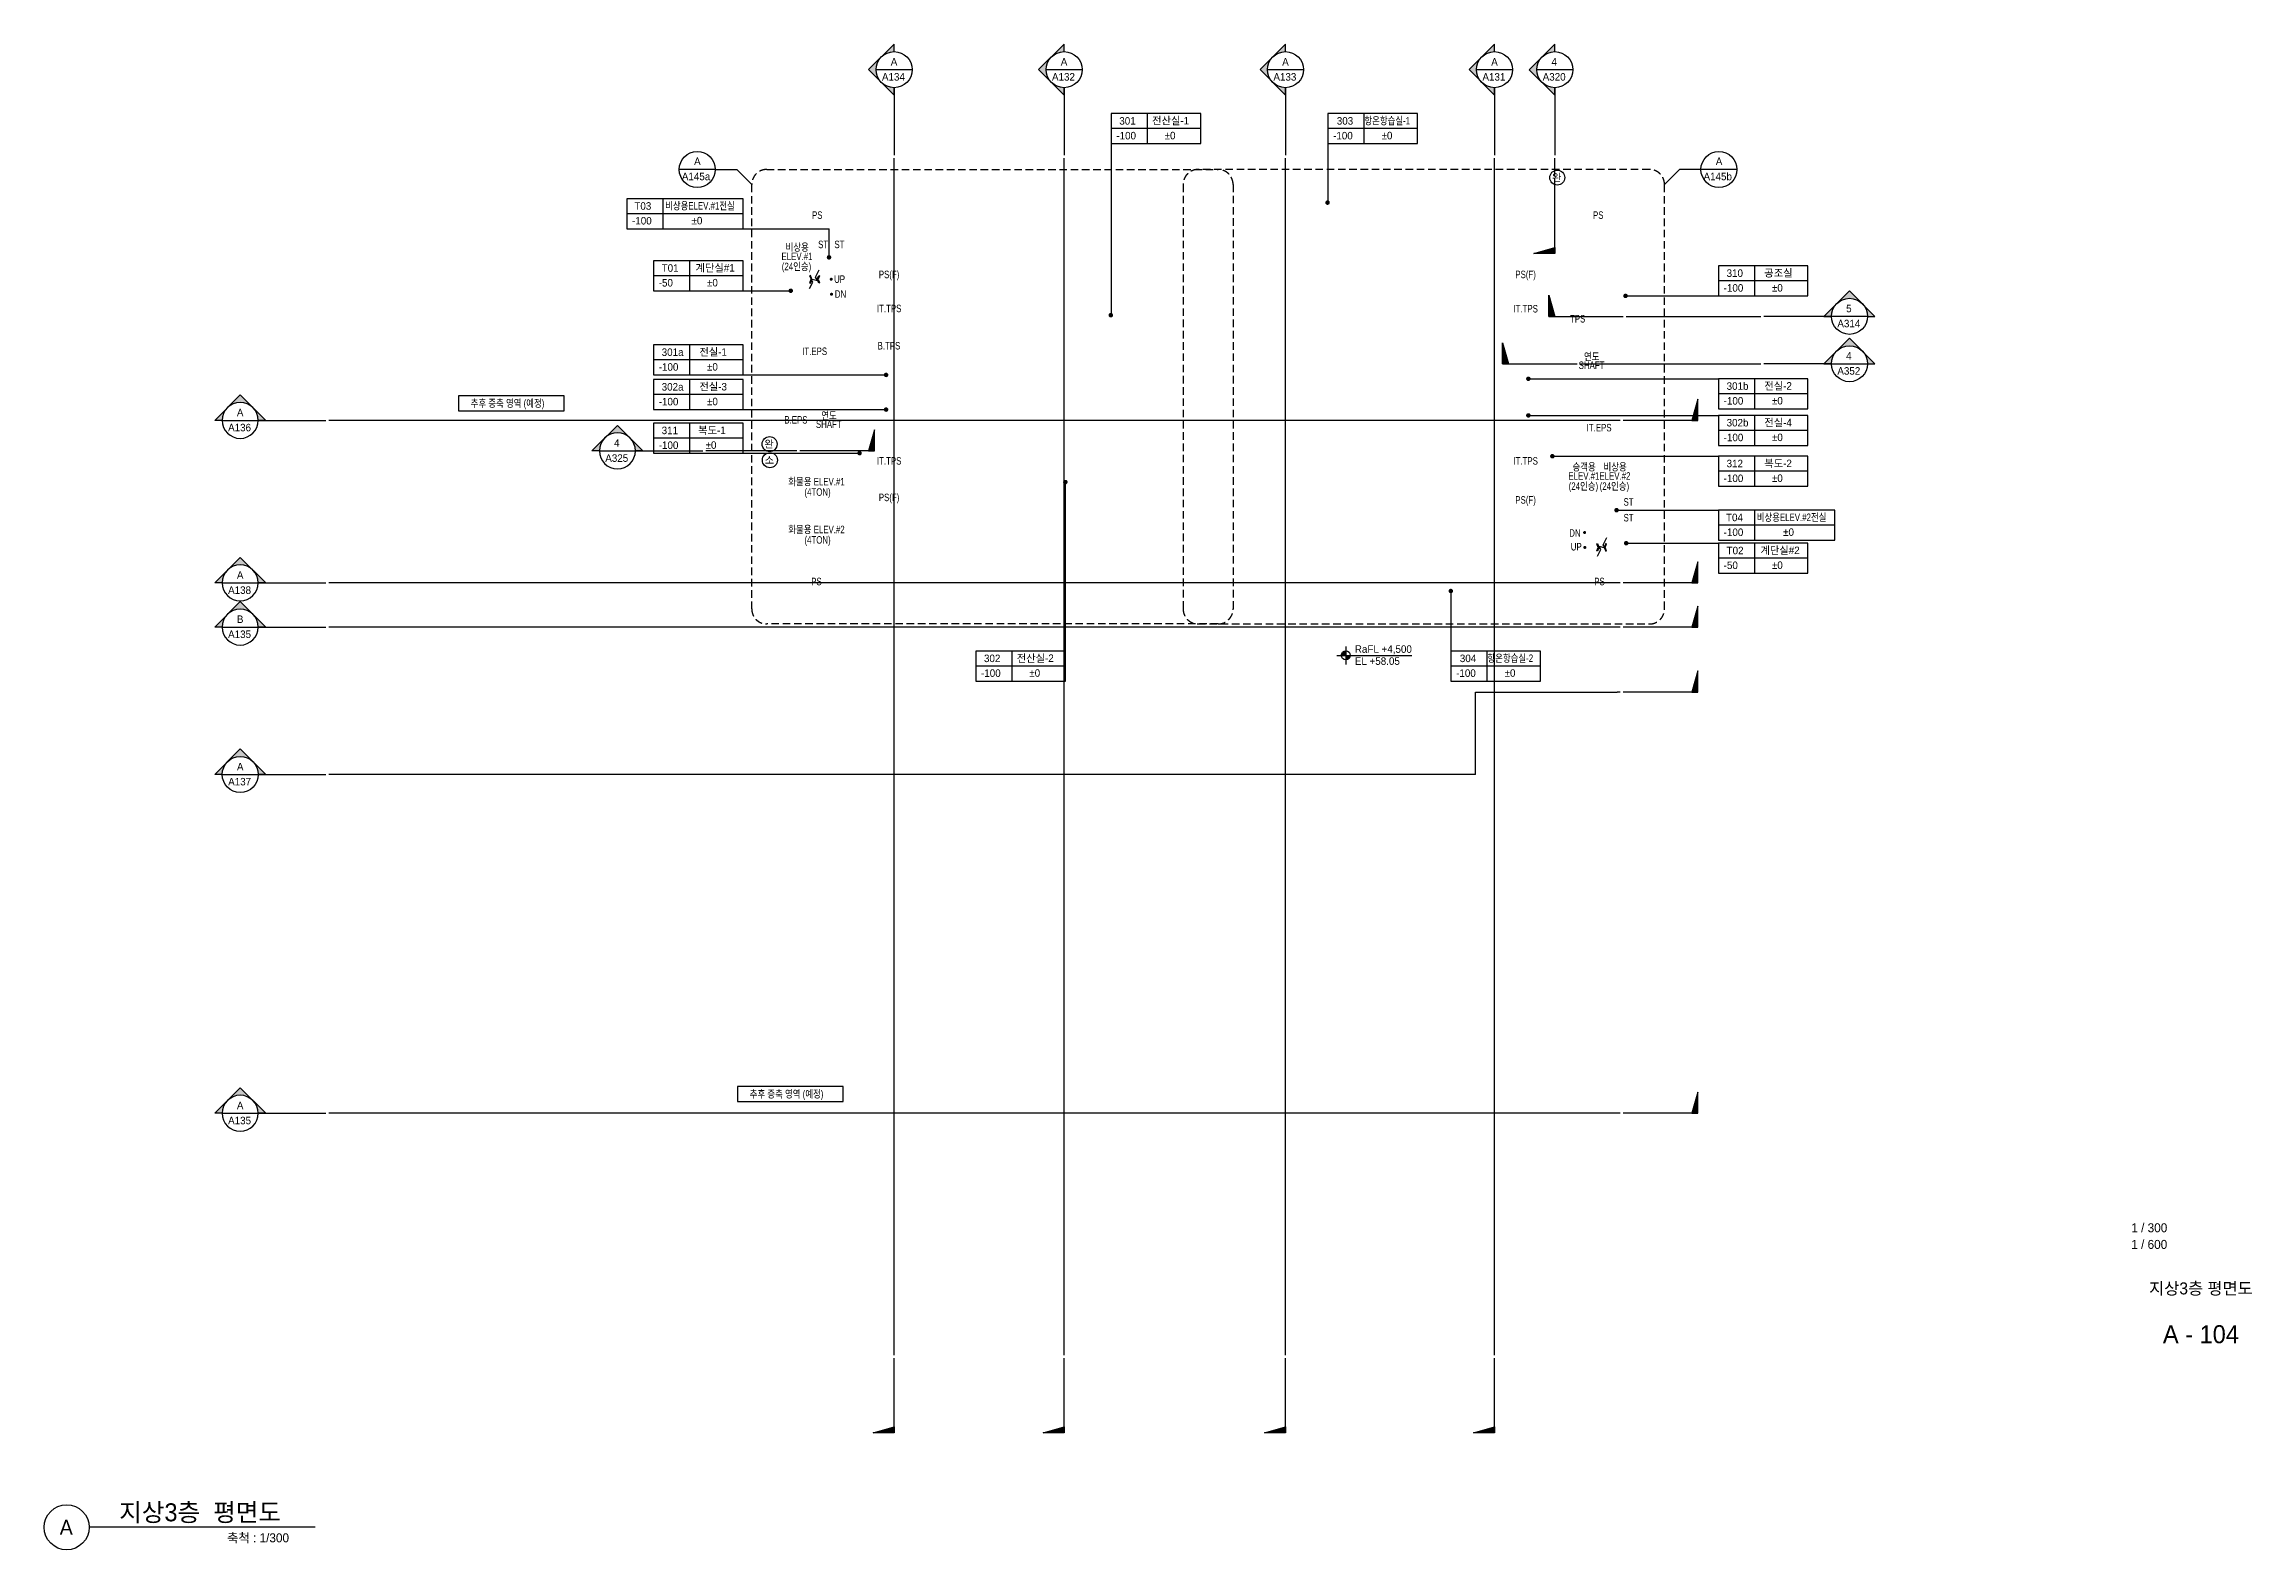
# Model space of a CAD drawing. Header units: millimetres. Extents: x 18458 to 242505, y -521583 to 1237915.
# Drawn here: x 18458 to 239047, y 191217 to 341636 of the extents above; entities that cross this region are included whole.
import ezdxf
from ezdxf.enums import TextEntityAlignment as Align

# ---------------------------------------------------------------- set-up
doc = ezdxf.new("R2010")
doc.units = ezdxf.units.MM
doc.header["$LTSCALE"] = 300
doc.header["$MEASUREMENT"] = 0
doc.linetypes.add('HIDDEN', pattern=[0.375, 0.25, -0.125])
for name, color, linetype in [('A-DIM', 7, 'Continuous'), ('A-ELE-5', 5, 'Continuous'), ('A-ELE-9', 9, 'Continuous'), ('A-SYM', 7, 'Continuous'), ('A-SYM-1', 7, 'Continuous'), ('A-SYM-LEAD', 4, 'Continuous'), ('A-SYM-LEVEL', 7, 'Continuous'), ('A-TEXT-NAME', 7, 'Continuous'), ('A-TEXT-NOTE', 7, 'Continuous'), ('XREF', 7, 'Continuous'), ('계단-라인', 7, 'Continuous'), ('실명', 7, 'Continuous'), ('실명-LEAD', 7, 'Continuous'), ('절단선', 7, 'Continuous')]:
    doc.layers.add(name, color=color, linetype=linetype)
doc.styles.add('Gtx', font='Dotum.ttf')

msp = doc.modelspace()

# ---------------------------------------------------------------- texts
at = {"layer": 'A-SYM', "color": 3, "style": 'Gtx'}
msp.add_text('A', height=1500, dxfattribs=at).set_placement((20012.7, 192717.9))
at = {"layer": 'A-SYM', "color": 2, "style": 'Gtx'}
msp.add_text('지상3층  평면도', height=1800, dxfattribs=at).set_placement((25957.8, 194066.8))
at = {"layer": 'A-SYM', "style": 'Gtx'}
msp.add_text('축척 : 1/300', height=900, dxfattribs=at).set_placement((36740.5, 191966.8))
at = {"layer": 'A-SYM-1', "color": 3, "style": 'Gtx'}
for s, p in [('4', (169064.7, 339497.9)), ('A320', (168188.1, 337994.8)), ('A145a', (82176.7, 328043.4)), ('A', (83399.3, 329563.3)), ('A145b', (184261.8, 328043.4)), ('A', (185484.4, 329563.3)), ('5', (198508.5, 314853.3)), ('5', (198508.5, 314853.3)), ('A314', (197631.9, 313350.2)), ('A314', (197631.9, 313350.2)), ('A352', (197631.9, 308617.8)), ('4', (198508.5, 310120.9)), ('A325', (74524.5, 299909.5, 0)), ('4', (75401.2, 301412.6, 0))]:
    msp.add_text(s, height=750, dxfattribs=at).set_placement(p)
at = {"layer": 'A-SYM-LEVEL', "style": 'Gtx'}
for s, p in [('RaFL +4,500', (149418, 280829.2)), ('EL +58.05', (149418, 279629.2))]:
    msp.add_text(s, height=750, dxfattribs=at).set_placement(p)
at = {"layer": 'A-TEXT-NAME', "linetype": 'Continuous', "style": 'Gtx', "width": 0.8}
for s, p in [('PS', (95183.9, 324180)), ('PS', (173219.5, 324180)), ('PS(F)', (101857, 318256)), ('PS(F)', (165457, 318256)), ('IT.TPS', (101669.7, 314857.1)), ('IT.TPS', (165269.7, 314830)), ('TPS', (170919.9, 313828.1)), ('IT.EPS', (94200.6, 310580)), ('B.TPS', (101736.9, 311132.1)), ('B.EPS', (92417.8, 303730)), ('IT.EPS', (172585.9, 302950.3)), ('IT.TPS', (101669.7, 299632.1)), ('IT.TPS', (165269.7, 299632.1)), ('PS(F)', (101857, 295981)), ('PS(F)', (165457, 295731)), ('PS', (95099.9, 287579.6)), ('PS', (173339.2, 287579.6))]:
    msp.add_text(s, height=750, dxfattribs=at).set_placement(p)
at = {"layer": 'A-TEXT-NAME', "color": 1, "style": 'Gtx', "width": 0.8}
for s, p in [('ELEV.#1', (92133, 320057.5)), ('ELEV.#2', (173858.6, 298124.6))]:
    msp.add_text(s, height=750, dxfattribs=at).set_placement(p)
at = {"layer": 'A-TEXT-NAME', "style": 'Gtx', "width": 0.8}
for s, p in [('(24인승)', (92161.1, 319050.5)), ('비상용', (92542.9, 320977.7)), ('ST', (95794.3, 321255)), ('ST', (97419.3, 321255)), ('UP', (97389.5, 317785.5)), ('DN', (97457.8, 316300.9)), ('SHAFT', (171782.9, 309184.4)), ('연도', (172317.7, 310044.4)), ('추후 증축 영역 (예정)', (61076.1, 305384.2)), ('연도', (96107.2, 304160.5)), ('SHAFT', (95572.5, 303300.5)), ('화물용 ELEV.#1', (92811.7, 297558.2)), ('ELEV.#1', (170760.1, 298124.6)), ('(24인승)', (170788.2, 297105.7)), ('승객용', (171170, 299029.3)), ('(24인승)', (173886.7, 297105.7)), ('비상용', (174268.5, 299029.3)), ('(4TON)', (94429.9, 296518.2)), ('ST', (176269.3, 295530)), ('화물용 ELEV.#2', (92811.7, 292776.2)), ('ST', (176269.3, 293955)), ('(4TON)', (94429.9, 291736.2)), ('DN', (170844.6, 292426.6)), ('UP', (170998.8, 291055.6)), ('추후 증축 영역 (예정)', (88957.2, 236381.2))]:
    msp.add_text(s, height=750, dxfattribs=at).set_placement(p)
at = {"layer": '실명', "color": 3, "style": 'Gtx'}
for s, p in [('301', (125885.6, 333597)), ('전산실-1', (129161.2, 333612.2)), ('303', (147617.4, 333597)), ('-100', (125591.2, 332121.1)), ('%%P0', (130414.5, 332133.2)), ('-100', (147248, 332121.1)), ('%%P0', (152090.1, 332133.2)), ('-100', (77198.3, 323620.6)), ('T03', (77431.8, 325096.5)), ('%%P0', (83141, 323632.7)), ('-50', (79866, 317421.8)), ('T01', (80160.4, 318897.7)), ('계단실#1', (83546.2, 318912.9)), ('%%P0', (84689.3, 317433.9)), ('-100', (186271.8, 316909.3)), ('310', (186566.3, 318385.1)), ('공조실', (190331.9, 318400.3)), ('%%P0', (191095.2, 316921.3)), ('301a', (80160.4, 310489.7)), ('전실-1', (83926.1, 310504.9)), ('-100', (79866, 309013.8)), ('%%P0', (84689.3, 309025.9)), ('302a', (80160.4, 307025.9)), ('전실-3', (83926.1, 307041.1)), ('301b', (186566.3, 307103.7)), ('전실-2', (190331.9, 307118.9)), ('-100', (79866, 305550.1)), ('%%P0', (84689.3, 305562.1)), ('-100', (186271.8, 305627.9)), ('%%P0', (191095.2, 305639.9)), ('311', (80160.4, 302673.8)), ('복도-1', (83807.8, 302689)), ('-100', (186271.8, 301968.2)), ('302b', (186566.3, 303444)), ('전실-4', (190331.9, 303459.2)), ('%%P0', (191095.2, 301980.2)), ('-100', (79866, 301197.9)), ('%%P0', (84547.8, 301210)), ('312', (186566.3, 299366.6)), ('복도-2', (190331.9, 299381.8)), ('-100', (186271.8, 297890.8)), ('%%P0', (191095.2, 297902.8)), ('T04', (186505.3, 293977.8)), ('-100', (186271.8, 292502)), ('T02', (186566.3, 290676.2)), ('계단실#2', (189952, 290691.4)), ('%%P0', (192214.6, 292514)), ('-50', (186271.8, 289200.4)), ('%%P0', (191095.2, 289212.4)), ('302', (112363.1, 279902)), ('전산실-2', (115638.7, 279917.2)), ('304', (159910.7, 279902)), ('-100', (112068.7, 278426.1)), ('%%P0', (116892, 278438.2)), ('-100', (159541.2, 278426.1)), ('%%P0', (164383.3, 278438.2))]:
    msp.add_text(s, height=750, dxfattribs=at).set_placement(p)
at = {"layer": '실명', "color": 3, "style": 'Gtx', "width": 0.8}
for s, p in [('항온항습실-1', (150377, 333612.2)), ('비상용ELEV.#1전실', (80503.5, 325111.7)), ('비상용ELEV.#2전실', (189577, 293993)), ('항온항습실-2', (162670.3, 279917.2))]:
    msp.add_text(s, height=750, dxfattribs=at).set_placement(p)

# ---------------------------------------------------------------- blocks, each defined once
blk = doc.blocks.new('실명')
at = {"layer": 'A-TEXT-NOTE', "color": 7, "style": 'Gtx'}
for tag, p in [('001', (-18.33, 8.75)), ('002', (-18.35, 3.25))]:
    blk.add_attdef(tag, p, '', height=3, dxfattribs=at)
at = {"layer": 'A-TEXT-NOTE', "style": 'Gtx'}
blk.add_attdef('003', text='', height=4, dxfattribs=at).set_placement((4.86, -9.5), align=Align.MIDDLE)
at = {"layer": 'A-TEXT-NOTE', "color": 7, "style": 'Gtx'}
blk.add_attdef('004', text='', height=6, dxfattribs=at).set_placement((4.86, -23.5), align=Align.MIDDLE_CENTER)
blk = doc.blocks.new('A$Ce9732c4b')
at = {"layer": 'A-SYM'}
for p, q in [((85516, -27285), (81916, -27285)), ((85516, -27285), (87654, -27285)), ((87654, -27285), (89154, -28785))]:
    blk.add_line(p, q, dxfattribs=at)
at = {"layer": 'A-SYM', "color": 7, "linetype": 'HIDDEN', "ltscale": 10, "elevation": 0}
blk.add_lwpolyline([(90654, -27285), (135757, -27285, -0.4142136), (137257, -28785), (137257, -71185, -0.4142136), (135757, -72685), (90654, -72685, -0.4142136), (89154, -71185), (89154, -28785, -0.4142136)], format="xyb", close=True, dxfattribs=at)
at = {"layer": 'A-SYM'}
blk.add_circle((83716, -27285), 1800, dxfattribs=at)
blk = doc.blocks.new('A$C2a23c31d')
at = {"layer": 'A-SYM'}
for p, q in [((-70437, -27285), (-71937, -28785)), ((-68299, -27285), (-70437, -27285)), ((-64699, -27285), (-68299, -27285))]:
    blk.add_line(p, q, dxfattribs=at)
at = {"layer": 'A-SYM', "color": 7, "linetype": 'HIDDEN', "ltscale": 10, "elevation": 0}
blk.add_lwpolyline([(-73437, -27285), (-118540, -27285, 0.4142136), (-120040, -28785), (-120040, -71185, 0.4142136), (-118540, -72685), (-73437, -72685, 0.4142136), (-71937, -71185), (-71937, -28785, 0.4142136)], format="xyb", close=True, dxfattribs=at)
at = {"layer": 'A-SYM'}
blk.add_circle((-66499, -27285), 1800, dxfattribs=at)
blk = doc.blocks.new('ARROWX')
blk.add_lwpolyline([(-0.2, -0.5), (-0.29, -0.46), (-0.11, 0), (-0.29, 0.46), (-0.2, 0.5), (0, 0)], close=True)
for points in [[(-0.2, 0.5), (-0.29, 0.46), (0, 0), (-0.11, 0)], [(0, 0), (-0.11, 0), (-0.2, -0.5), (-0.29, -0.46)]]:
    blk.add_solid(points)
blk = doc.blocks.new('*U51')
at = {"layer": 'A-SYM'}
h = blk.add_hatch(color=256, dxfattribs=at)
h.paths.add_polyline_path([(6216, 30838), (6428, 30626), (6428, 30750, -0.198912)])
h.paths.add_polyline_path([(6004, 31050), (6216, 30838, -0.414214), (6216, 31263)])
h.paths.add_polyline_path([(6216, 31263, -0.198912), (6428, 31350), (6428, 31475)])
blk.add_hatch(color=256, dxfattribs=at).paths.add_polyline_path([(6078, 6778), (6428, 6878), (6428, 6778)])
at = {"layer": 'A-ELE-9'}
blk.add_line((6428, 8119), (6428, 29525), dxfattribs=at)
at = {"layer": 'A-SYM'}
for p, q in [((6428, 30750), (6428, 29625)), ((6428, 29525), (6428, 29575)), ((6428, 8069), (6428, 8119)), ((6428, 6778), (6428, 8019))]:
    blk.add_line(p, q, dxfattribs=at)
blk.add_lwpolyline([(6428, 31350), (6428, 31475), (6004, 31050), (6428, 30626), (6428, 30750)], dxfattribs=at)
blk.add_lwpolyline([(6078, 6778), (6428, 6878), (6428, 6778)], close=True, dxfattribs=at)
blk.add_circle((6428, 31050), 300, dxfattribs=at)
blk = doc.blocks.new('*U124')
at = {"layer": 'A-SYM'}
h = blk.add_hatch(color=256, dxfattribs=at)
h.paths.add_polyline_path([(6216, 30838), (6428, 30626), (6428, 30750, -0.198912)])
h.paths.add_polyline_path([(6004, 31050), (6216, 30838, -0.414214), (6216, 31263)])
h.paths.add_polyline_path([(6216, 31263, -0.198912), (6428, 31350), (6428, 31475)])
blk.add_hatch(color=256, dxfattribs=at).paths.add_polyline_path([(6078, 8352), (6428, 8452), (6428, 8352)])
at = {"layer": 'A-ELE-9'}
blk.add_line((6428, 9694), (6428, 29525), dxfattribs=at)
at = {"layer": 'A-SYM'}
for p, q in [((6428, 30750), (6428, 29625)), ((6428, 29525), (6428, 29575)), ((6428, 9644), (6428, 9694)), ((6428, 8352), (6428, 9594))]:
    blk.add_line(p, q, dxfattribs=at)
blk.add_lwpolyline([(6428, 31350), (6428, 31475), (6004, 31050), (6428, 30626), (6428, 30750)], dxfattribs=at)
blk.add_lwpolyline([(6078, 8352), (6428, 8452), (6428, 8352)], close=True, dxfattribs=at)
blk.add_circle((6428, 31050), 300, dxfattribs=at)
blk = doc.blocks.new('A$C69eff562')
at = {"layer": 'A-SYM'}
blk.add_hatch(color=256, dxfattribs=at).paths.add_polyline_path([(183690, -77385), (183090, -79485), (183690, -79485)])
h = blk.add_hatch(color=256, dxfattribs=at)
h.paths.add_polyline_path([(39326, -86449), (40599, -87721), (39853, -87721, 0.1989124)])
h.paths.add_polyline_path([(38053, -85176), (39326, -86449, 0.4142136), (36781, -86449)])
h.paths.add_polyline_path([(36781, -86449, 0.1989124), (36253, -87721), (35508, -87721)])
for p, q in [((183690, -79485), (176240, -79485)), ((39853, -87721), (46608, -87721))]:
    blk.add_line(p, q, dxfattribs=at)
blk.add_lwpolyline([(183690, -77385), (183090, -79485), (183690, -79485)], close=True, dxfattribs=at)
blk.add_lwpolyline([(36253, -87721), (35508, -87721), (38053, -85176), (40599, -87721), (39853, -87721)], dxfattribs=at)
blk.add_circle((38053, -87721), 1800, dxfattribs=at)
at = {"layer": 'A-SYM-1'}
for p, q in [((101579, -17310), (105179, -17310)), ((118568, -17310), (122168, -17310)), ((140691, -17310), (144291, -17310)), ((161578, -17310), (165178, -17310)), ((36247, -52345), (39847, -52345)), ((36247, -68585), (39847, -68585)), ((36247, -72995), (39847, -72995)), ((175940, -79485), (175640, -79485)), ((36253, -87721), (39853, -87721)), ((47208, -87721), (46908, -87721)), ((36247, -121572), (39847, -121572))]:
    blk.add_line(p, q, dxfattribs=at)
at = {"layer": 'A-SYM-1', "color": 9}
for p, q in [((161484, -79485), (175640, -79485)), ((161484, -87721), (161484, -79485)), ((161484, -87721), (47208, -87721))]:
    blk.add_line(p, q, dxfattribs=at)
at = {"layer": 'A-SYM-1', "xscale": 6, "yscale": 6, "zscale": 6}
for p in [(64812, -203612), (81800, -203612), (103924, -203612), (124811, -203612)]:
    blk.add_blockref('*U124', p, dxfattribs=at)
at = {"layer": 'A-SYM-1', "xscale": -6.00000000000005, "yscale": 6.00000000000005, "zscale": 6, "rotation": 90}
for p in [(224350, -13778), (224350, -30018), (224350, -34428), (224350, -83005)]:
    blk.add_blockref('*U51', p, dxfattribs=at)
at = {"layer": 'A-SYM-1', "color": 3, "style": 'Gtx'}
for s, p in [('A134', (102171, -18405)), ('A', (103048, -16902)), ('A132', (119160, -18405)), ('A', (120036, -16902)), ('A133', (141283, -18405)), ('A', (142160, -16902)), ('A131', (162170, -18405)), ('A', (163047, -16902)), ('A136', (36839, -53440)), ('A', (37716, -51937)), ('A', (37716, -68177)), ('A138', (36839, -69680)), ('B', (37716, -72587)), ('A135', (36839, -74090)), ('A137', (36845, -88817)), ('A', (37722, -87314)), ('A', (37716, -121165)), ('A135', (36839, -122668))]:
    blk.add_text(s, height=750, dxfattribs=at).set_placement(p)
blk = doc.blocks.new('실면박스')
at = {"layer": '실명-LEAD'}
blk.add_line((3571, 0), (-2400, 0), dxfattribs=at)
blk.add_lwpolyline([(3571, 1000), (-2400, 1000), (-2400, -1000), (3571, -1000)], close=True, dxfattribs=at)
blk.add_lwpolyline([(0, 1000), (0, -1000)], dxfattribs=at)
blk = doc.blocks.new('*U47')
at = {"layer": '실명-LEAD'}
blk.add_line((5349, 0), (-2400, 0), dxfattribs=at)
blk.add_lwpolyline([(5349, 1000), (-2400, 1000), (-2400, -1000), (5349, -1000)], close=True, dxfattribs=at)
blk.add_lwpolyline([(0, 1000), (0, -1000)], dxfattribs=at)
blk = doc.blocks.new('A$C73b5a081')
at = {"layer": 'A-TEXT-NOTE'}
blk.add_circle((750, 750), 750, dxfattribs=at)
at = {"layer": 'A-TEXT-NOTE', "style": 'Gtx'}
blk.add_text('완', height=750, dxfattribs=at).set_placement((226, 375))
blk = doc.blocks.new('A$Ca8767199')
at = {"layer": 'A-TEXT-NOTE'}
blk.add_circle((750, 750), 750, dxfattribs=at)
at = {"layer": 'A-TEXT-NOTE', "color": 1, "style": 'Gtx'}
blk.add_text('소', height=750, dxfattribs=at).set_placement((226, 375))
blk = doc.blocks.new('*U53')
at = {"layer": 'A-SYM'}
h = blk.add_hatch(color=256, dxfattribs=at)
h.paths.add_polyline_path([(6216, 30838), (6428, 30626), (6428, 30750, -0.198912)])
h.paths.add_polyline_path([(6004, 31050), (6216, 30838, -0.414214), (6216, 31263)])
h.paths.add_polyline_path([(6216, 31263, -0.198912), (6428, 31350), (6428, 31475)])
blk.add_hatch(color=256, dxfattribs=at).paths.add_polyline_path([(6078, 26042), (6428, 26142), (6428, 26042)])
at = {"layer": 'A-ELE-9'}
blk.add_line((6428, 27383), (6428, 29525), dxfattribs=at)
at = {"layer": 'A-SYM'}
for p, q in [((6428, 30750), (6428, 29625)), ((6428, 29525), (6428, 29575)), ((6428, 27333), (6428, 27383)), ((6428, 26042), (6428, 27283))]:
    blk.add_line(p, q, dxfattribs=at)
blk.add_lwpolyline([(6428, 31350), (6428, 31475), (6004, 31050), (6428, 30626), (6428, 30750)], dxfattribs=at)
blk.add_lwpolyline([(6078, 26042), (6428, 26142), (6428, 26042)], close=True, dxfattribs=at)
blk.add_circle((6428, 31050), 300, dxfattribs=at)
blk = doc.blocks.new('*U125')
at = {"layer": 'A-SYM'}
h = blk.add_hatch(color=256, dxfattribs=at)
h.paths.add_polyline_path([(6216, 30838), (6428, 30626), (6428, 30750, -0.198912)])
h.paths.add_polyline_path([(6004, 31050), (6216, 30838, -0.414214), (6216, 31263)])
h.paths.add_polyline_path([(6216, 31263, -0.198912), (6428, 31350), (6428, 31475)])
blk.add_hatch(color=256, dxfattribs=at).paths.add_polyline_path([(6078, 27989), (6428, 28089), (6428, 27989)])
at = {"layer": 'A-ELE-9'}
blk.add_line((6428, 29331), (6428, 29525), dxfattribs=at)
at = {"layer": 'A-SYM'}
for p, q in [((6428, 30750), (6428, 29625)), ((6428, 29525), (6428, 29575)), ((6428, 29281), (6428, 29331)), ((6428, 27989), (6428, 29231))]:
    blk.add_line(p, q, dxfattribs=at)
blk.add_lwpolyline([(6428, 31350), (6428, 31475), (6004, 31050), (6428, 30626), (6428, 30750)], dxfattribs=at)
blk.add_lwpolyline([(6078, 27989), (6428, 28089), (6428, 27989)], close=True, dxfattribs=at)
blk.add_circle((6428, 31050), 300, dxfattribs=at)
blk = doc.blocks.new('*U56')
at = {"layer": 'A-SYM'}
h = blk.add_hatch(color=256, dxfattribs=at)
h.paths.add_polyline_path([(6216, 30838), (6428, 30626), (6428, 30750, -0.198912)])
h.paths.add_polyline_path([(6004, 31050), (6216, 30838, -0.414214), (6216, 31263)])
h.paths.add_polyline_path([(6216, 31263, -0.198912), (6428, 31350), (6428, 31475)])
blk.add_hatch(color=256, dxfattribs=at).paths.add_polyline_path([(6078, 26770), (6428, 26870), (6428, 26770)])
at = {"layer": 'A-ELE-9'}
blk.add_line((6428, 28112), (6428, 29525), dxfattribs=at)
at = {"layer": 'A-SYM'}
for p, q in [((6428, 30750), (6428, 29625)), ((6428, 29525), (6428, 29575)), ((6428, 28062), (6428, 28112)), ((6428, 26770), (6428, 28012))]:
    blk.add_line(p, q, dxfattribs=at)
blk.add_lwpolyline([(6428, 31350), (6428, 31475), (6004, 31050), (6428, 30626), (6428, 30750)], dxfattribs=at)
blk.add_lwpolyline([(6078, 26770), (6428, 26870), (6428, 26770)], close=True, dxfattribs=at)
blk.add_circle((6428, 31050), 300, dxfattribs=at)
blk = doc.blocks.new('*U59')
at = {"layer": 'A-SYM'}
h = blk.add_hatch(color=256, dxfattribs=at)
h.paths.add_polyline_path([(6216, 30838), (6428, 30626), (6428, 30750, -0.198912)])
h.paths.add_polyline_path([(6004, 31050), (6216, 30838, -0.414214), (6216, 31263)])
h.paths.add_polyline_path([(6216, 31263, -0.198912), (6428, 31350), (6428, 31475)])
blk.add_hatch(color=256, dxfattribs=at).paths.add_polyline_path([(6078, 25272), (6428, 25372), (6428, 25272)])
at = {"layer": 'A-ELE-9'}
blk.add_line((6428, 26614), (6428, 29525), dxfattribs=at)
at = {"layer": 'A-SYM'}
for p, q in [((6428, 30750), (6428, 29625)), ((6428, 29525), (6428, 29575)), ((6428, 26564), (6428, 26614)), ((6428, 25272), (6428, 26514))]:
    blk.add_line(p, q, dxfattribs=at)
blk.add_lwpolyline([(6428, 31350), (6428, 31475), (6004, 31050), (6428, 30626), (6428, 30750)], dxfattribs=at)
blk.add_lwpolyline([(6078, 25272), (6428, 25372), (6428, 25272)], close=True, dxfattribs=at)
blk.add_circle((6428, 31050), 300, dxfattribs=at)

# ---------------------------------------------------------------- hatches: boundary and pattern name
at = {"layer": 'A-SYM-LEVEL'}
h = msp.add_hatch(color=256, dxfattribs=at)
h.paths.add_polyline_path([(148518, 281024.2, 0.41421356), (148068, 280574.2), (148518, 280574.2)])
h.paths.add_polyline_path([(148968, 280574.2), (148518, 280574.2), (148518, 280124.2, 0.41421356)])

# ---------------------------------------------------------------- linework, layer by layer
at = {"layer": 'A-SYM'}
msp.add_line((45541, 193466.8), (22957.8, 193466.8), dxfattribs=at)
msp.add_circle((20707.8, 193466.8), 2250, dxfattribs=at)
at = {"layer": 'A-SYM-1'}
for p, q in [((167596.1, 339090.3), (171196.1, 339090.3)), ((197040, 314445.7), (200640, 314445.7)), ((197040, 314445.7), (200640, 314445.7)), ((197040, 309713.3), (200640, 309713.3)), ((73932.6, 301005, 0), (77532.6, 301005, 0))]:
    msp.add_line(p, q, dxfattribs=at)
at = {"layer": 'A-SYM-LEAD'}
for p, q in [((125059.7, 331700), (125059.7, 314560.3)), ((146716.6, 331700), (146716.6, 325805)), ((88290.9, 323199.5), (96884.5, 323199.5)), ((96884.5, 320339.3), (96884.5, 323199.5)), ((88290.9, 317000.7), (93053.6, 317000.7)), ((176465.4, 316488.1), (185740.4, 316488.1)), ((88290.9, 308592.7), (102580.8, 308592.7)), ((166870.7, 308206.7), (185740.4, 308206.7)), ((88290.9, 305128.9), (102580.8, 305128.9)), ((166870.7, 304547), (185740.4, 304547)), ((88290.9, 300776.8), (99932.2, 300776.8)), ((169270, 300469.6), (185740.4, 300469.6)), ((120493.6, 281005), (120493.6, 297886.5)), ((175566.6, 295080.8), (185740.4, 295080.8)), ((176535.4, 291779.2), (185740.4, 291779.2)), ((159009.8, 287117.8), (159009.8, 281005))]:
    msp.add_line(p, q, dxfattribs=at)
at = {"layer": 'A-SYM-LEAD', "const_width": 224.4, "elevation": 0}
for points in [[(146581.3, 325805, 1), (146806.9, 325805, 1)], [(96771.7, 320339.3, 1), (96997.3, 320339.3, 1)], [(92940.8, 317000.7, 1), (93166.4, 317000.7, 1)], [(176352.6, 316488.1, 1), (176578.2, 316488.1, 1)], [(124924.5, 314560.3, 1), (125150.1, 314560.3, 1)], [(102468, 308592.7, 1), (102693.6, 308592.7, 1)], [(166645.1, 308206.7, 1), (166870.7, 308206.7, 1)], [(102468, 305128.9, 1), (102693.6, 305128.9, 1)], [(166645.1, 304547, 1), (166870.7, 304547, 1)], [(99819.4, 300776.8, 1), (100045, 300776.8, 1)], [(169044.4, 300469.6, 1), (169270, 300469.6, 1)], [(120382.3, 297886.5, 1), (120607.9, 297886.5, 1)], [(176422.6, 291779.2, 1), (176648.2, 291779.2, 1)], [(158897, 287005, 1), (159122.6, 287005, 1)]]:
    msp.add_lwpolyline(points, format="xyb", close=True, dxfattribs=at)
at = {"layer": 'A-SYM-LEAD', "const_width": 224.4}
msp.add_lwpolyline([(175453.8, 295080.8, 1), (175679.4, 295080.8, 1)], format="xyb", close=True, dxfattribs=at)
at = {"layer": 'A-SYM-LEVEL'}
for p, q in [((147618, 280574.2), (149418, 280574.2)), ((147618, 280574.2), (155118, 280574.2)), ((148518, 281474.2), (148518, 279674.2))]:
    msp.add_line(p, q, dxfattribs=at)
msp.add_circle((148518, 280574.2), 450, dxfattribs=at)
at = {"layer": 'A-TEXT-NOTE', "elevation": 0}
for points in [[(59860.4, 305008.2), (70421.5, 305008.2), (70421.5, 306508.2), (59860.4, 306508.2)], [(87741.5, 236005.2), (98302.7, 236005.2), (98302.7, 237505.2), (87741.5, 237505.2)]]:
    msp.add_lwpolyline(points, close=True, dxfattribs=at)
at = {"layer": '계단-라인', "const_width": 150, "elevation": 0}
for points in [[(97178.6, 318150, 1), (97028.6, 318150, 1)], [(97204.8, 316658, 1), (97054.8, 316658, 1)], [(172452.9, 292848, 1), (172302.9, 292848, 1)], [(172478.6, 291360, 1), (172328.6, 291360, 1)]]:
    msp.add_lwpolyline(points, format="xyb", close=True, dxfattribs=at)
at = {"layer": '절단선', "elevation": 0}
for points in [[(94939.7, 317209.7), (95274.7, 317875.2), (95067.6, 318200.3), (95720.7, 318024.7), (95513.6, 318349.8), (95880.1, 319078)], [(173658.6, 290494.7), (173993.6, 291160.2), (173786.5, 291485.3), (174439.5, 291309.7), (174232.4, 291634.8), (174598.9, 292363)]]:
    msp.add_lwpolyline(points, dxfattribs=at)

# ---------------------------------------------------------------- block references
at = {"layer": 'A-DIM'}
for name, p in [('A$C73b5a081', (168895, 327554.5)), ('A$C73b5a081', (90193.9, 300928.4)), ('A$Ca8767199', (90224.8, 299325.5))]:
    msp.add_blockref(name, p, dxfattribs=at)
at = {"layer": 'A-ELE-5', "xscale": 1.5, "yscale": 1.5, "zscale": 1.5}
for name, p in [('실면박스', (128659.7, 333200)), ('실면박스', (150316.6, 333200)), ('*U47', (80266.8, 324699.5)), ('실면박스', (82934.6, 318500.7)), ('실면박스', (189340.4, 317988.1)), ('실면박스', (82934.6, 310092.7)), ('실면박스', (82934.6, 306628.9)), ('실면박스', (189340.4, 306706.7)), ('실면박스', (189340.4, 303047)), ('실면박스', (82934.6, 302276.8)), ('실면박스', (189340.4, 298969.6)), ('*U47', (189340.4, 293580.8)), ('실면박스', (189340.4, 290279.2)), ('실면박스', (115137.2, 279505)), ('실면박스', (162609.8, 279505))]:
    msp.add_blockref(name, p, dxfattribs=at)
at = {"layer": 'A-SYM-1'}
for name, p in [('A$C69eff562', (0, 356400)), ('A$Ce9732c4b', (0, 356400)), ('A$C2a23c31d', (252300, 356400))]:
    msp.add_blockref(name, p, dxfattribs=at)
at = {"layer": 'A-SYM-1', "xscale": 6, "yscale": 6, "zscale": 6}
msp.add_blockref('*U125', (130828.9, 152787.7), dxfattribs=at)
at = {"layer": 'A-SYM-1', "yscale": 6, "zscale": 6}
for name, p, xscale, rotation in [('*U53', (12537.3, 353012.9), 6, 270), ('*U53', (12537.3, 353012.9), 6, 270), ('*U59', (12537.3, 348280.6), 6, 270), ('*U56', (262035.2, 339572.3, 0), -6, 90)]:
    msp.add_blockref(name, p, dxfattribs=dict(at, xscale=xscale, rotation=rotation))
at = {"layer": 'XREF'}
ref = msp.add_blockref('실명', (232500, 220200), dxfattribs=dict(at, xscale=300, yscale=300, zscale=300))
ref.add_attrib('001', '1 / 300', (226999.8, 222941.9), dxfattribs={"layer": 'A-TEXT-NOTE', "color": 7, "height": 900, "style": 'Gtx'})
ref.add_attrib('002', '1 / 600', (226993.8, 221278.2), dxfattribs={"layer": 'A-TEXT-NOTE', "color": 7, "height": 900, "style": 'Gtx'})
ref.add_attrib('003', '지상3층 평면도', dxfattribs={"layer": 'A-TEXT-NOTE', "height": 1200, "style": 'Gtx'}).set_placement((233956.7, 217349.2), align=Align.MIDDLE)
ref.add_attrib('004', 'A - 104', dxfattribs={"layer": 'A-TEXT-NOTE', "color": 7, "height": 1800, "style": 'Gtx'}).set_placement((233956.7, 212759), align=Align.MIDDLE_CENTER)
at = {"layer": '계단-라인', "yscale": 750, "zscale": 750, "rotation": 180}
for p, xscale in [((95163.6, 318150), -750), ((95703.6, 318150), 750)]:
    msp.add_blockref('ARROWX', p, dxfattribs=dict(at, xscale=xscale))
at = {"layer": '계단-라인', "yscale": 750, "zscale": 750}
for p, xscale in [((173803.6, 291360), 750), ((174343.6, 291360), -750)]:
    msp.add_blockref('ARROWX', p, dxfattribs=dict(at, xscale=xscale))

msp.set_redraw_order([(e.dxf.handle, doc.entitydb.next_handle()) for e in msp.query("TEXT MTEXT ATTDEF DIMENSION ARC_DIMENSION")])  # texts and dimensions are drawn at this point

doc.saveas('drawing.dxf')
